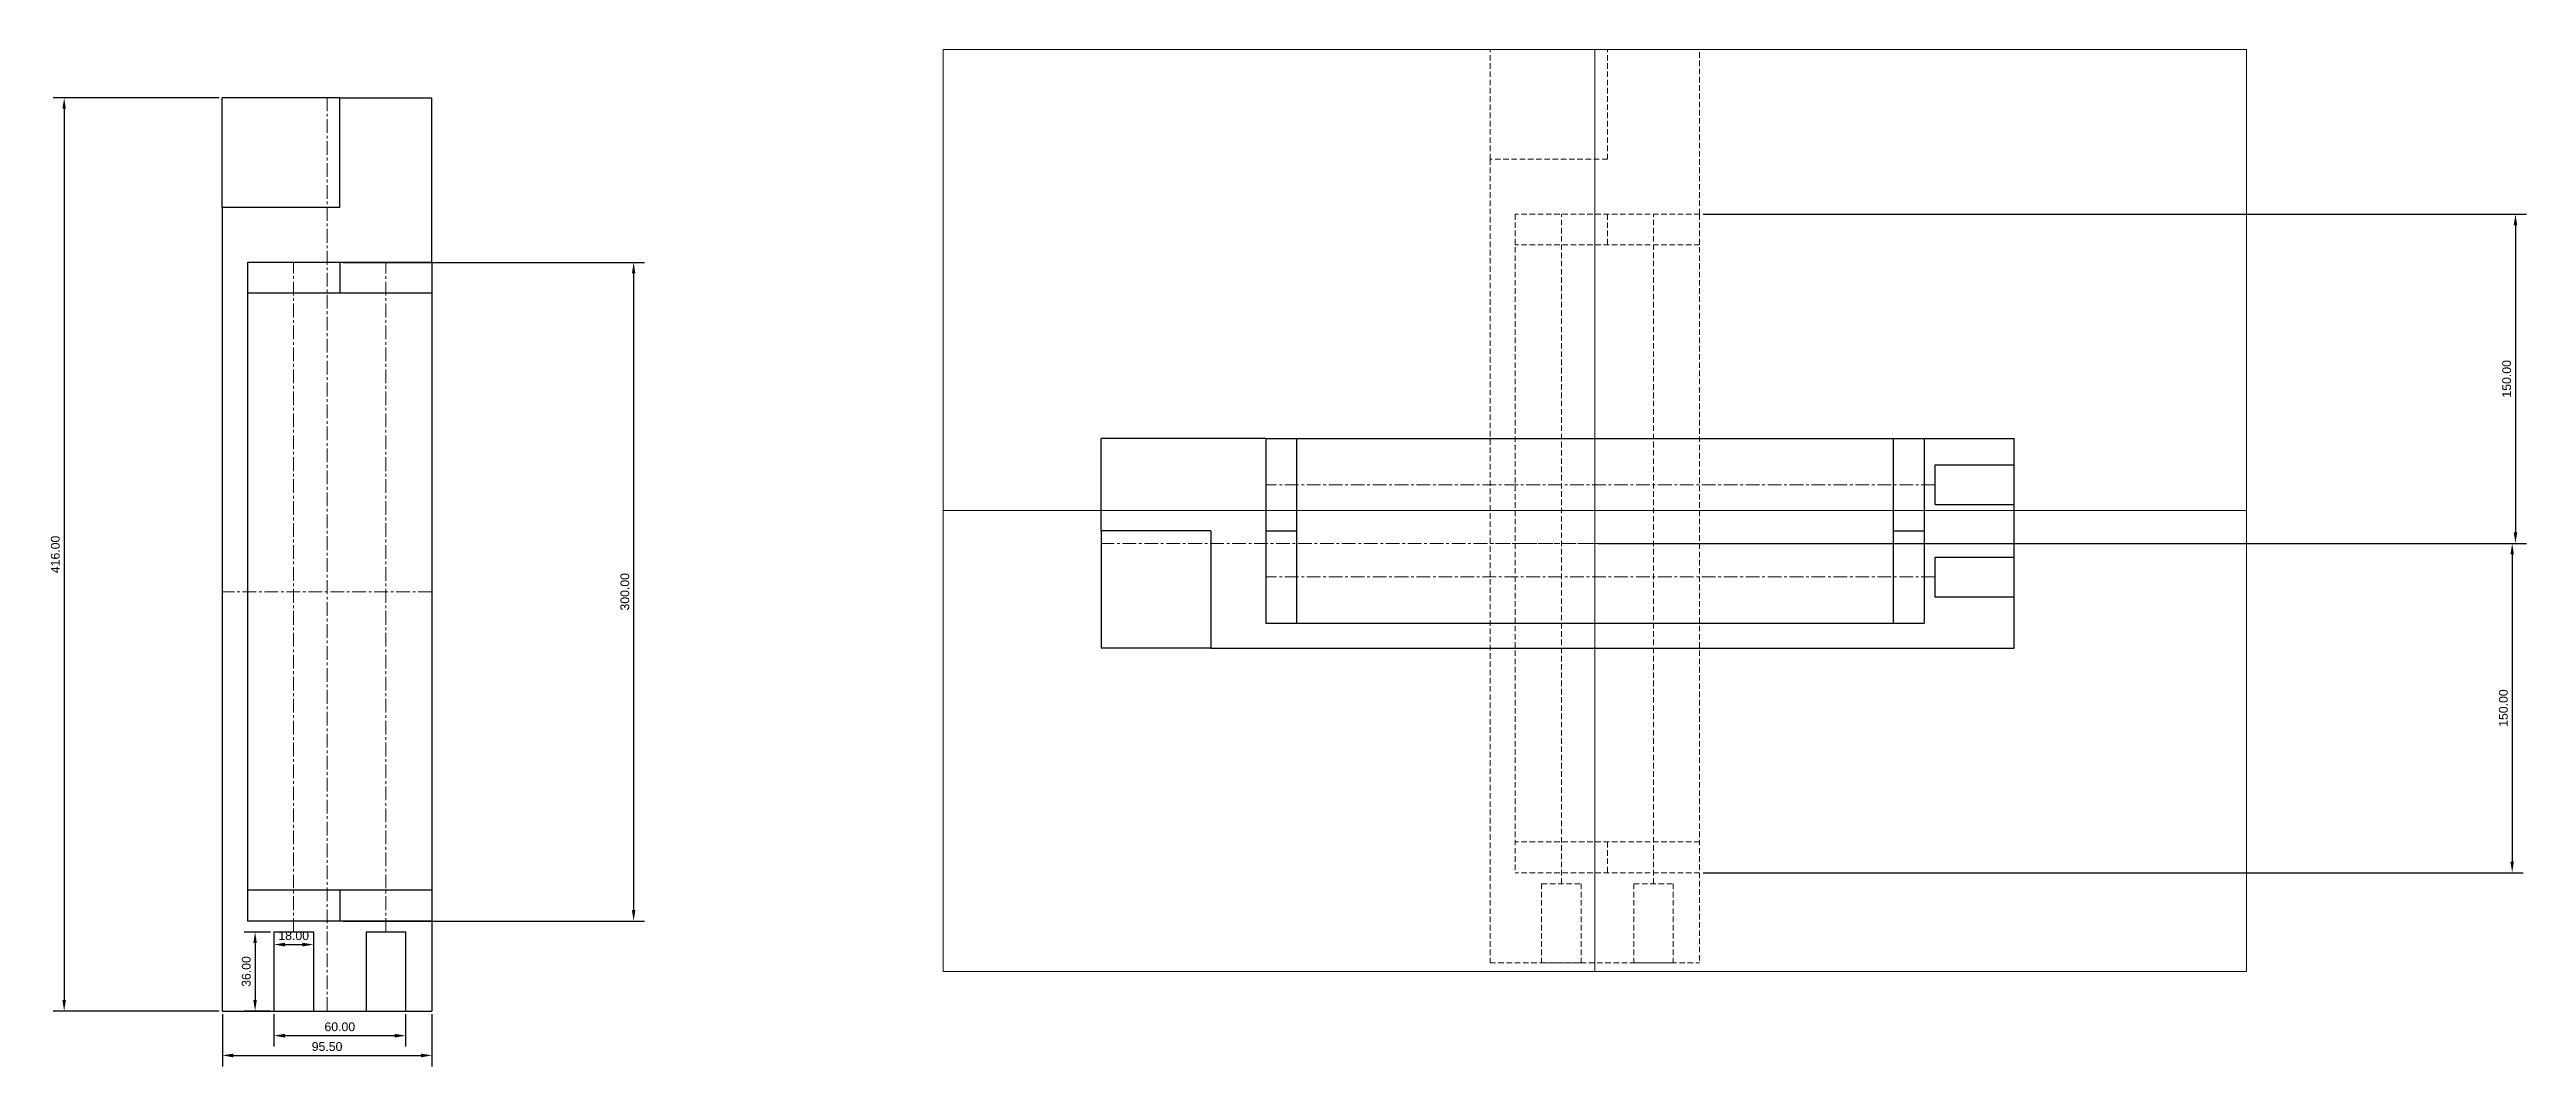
# Model space of a CAD drawing. Header units: inches. Extents: x -2202 to 2020, y -1586 to 1671.
# Drawn here: x -567 to 562, y -245 to 218 of the extents above; entities that cross this region are included whole.
import ezdxf

# ---------------------------------------------------------------- set-up
doc = ezdxf.new("R2010")
doc.units = ezdxf.units.IN
doc.header["$LTSCALE"] = 5
doc.header["$MEASUREMENT"] = 0
doc.linetypes.add('CENTER', pattern=[2, 1.25, -0.25, 0.25, -0.25])
doc.linetypes.add('DASHED', pattern=[0.75, 0.5, -0.25])
doc.styles.get("Standard").update_dxf_attribs({"font": 'arial.ttf'})
doc.dimstyles.get("Standard").update_dxf_attribs({"dimtxt": 4, "dimasz": 5, "dimexe": 5, "dimexo": 1.5, "dimgap": 2, "dimtad": 1, "dimtoh": 1, "dimzin": 0, "dimdsep": 46, "dimtxsty": 'Standard', "dimcen": 0, "dimadec": 0, "dimazin": 0, "dimtfac": 1, "dimtofl": 0, "dimtmove": 0, "dimatfit": 3, "dimfxl": 1, "dimtolj": 1, "dimtzin": 0, "dimarcsym": 0})

msp = doc.modelspace()

# ---------------------------------------------------------------- blocks, each defined once
blk = doc.blocks.new('*D48')
at = {"color": 0, "linetype": 'Continuous', "lineweight": -2, "transparency": 16777216}
for p, q in [((-466.1, -184), (-478.2, -184)), ((-473.2, -189), (-473.2, -215)), ((-466.1, -220), (-478.2, -220))]:
    blk.add_line(p, q, dxfattribs=at)
at = {"color": 0, "linetype": 'Continuous', "lineweight": 25, "transparency": 16777216}
for points in [[(-474, -189), (-472.4, -189), (-473.2, -184)], [(-474, -215), (-472.4, -215), (-473.2, -220)]]:
    blk.add_solid(points, dxfattribs=at)
at = {"layer": 'Defpoints', "color": 0, "linetype": 'Continuous', "lineweight": 25, "transparency": 16777216}
for p in [(-464.6, -184), (-473.2, -220), (-464.6, -220)]:
    blk.add_point(p, dxfattribs=at)
at = {"color": 0, "linetype": 'Continuous', "lineweight": 0, "transparency": 16777216, "insert": (-477.2, -202), "char_height": 4, "attachment_point": 5, "rotation": 90}
blk.add_mtext('\\A1;36.00', dxfattribs=at)
blk = doc.blocks.new('*D50')
at = {"color": 0, "linetype": 'Continuous', "lineweight": -2, "transparency": 16777216}
for p, q in [((-464.6, -221.5), (-464.6, -236.2)), ((-404.6, -221.5), (-404.6, -236.2)), ((-459.6, -231.2), (-409.6, -231.2))]:
    blk.add_line(p, q, dxfattribs=at)
at = {"color": 0, "linetype": 'Continuous', "lineweight": 25, "transparency": 16777216}
for points in [[(-459.6, -230.4), (-459.6, -232.1), (-464.6, -231.2)], [(-409.6, -230.4), (-409.6, -232.1), (-404.6, -231.2)]]:
    blk.add_solid(points, dxfattribs=at)
at = {"layer": 'Defpoints', "color": 0, "linetype": 'Continuous', "lineweight": 25, "transparency": 16777216}
for p in [(-464.6, -220), (-404.6, -220), (-404.6, -231.2)]:
    blk.add_point(p, dxfattribs=at)
at = {"color": 0, "linetype": 'Continuous', "lineweight": 0, "transparency": 16777216, "insert": (-434.6, -227.2), "char_height": 4, "attachment_point": 5}
blk.add_mtext('\\A1;60.00', dxfattribs=at)
blk = doc.blocks.new('*D51')
at = {"color": 0, "linetype": 'Continuous', "lineweight": -2, "transparency": 16777216}
for p, q in [((-488.1, -221.5), (-488.1, -245.2)), ((-392.6, -221.5), (-392.6, -245.2)), ((-483.1, -240.2), (-397.6, -240.2))]:
    blk.add_line(p, q, dxfattribs=at)
at = {"color": 0, "linetype": 'Continuous', "lineweight": 25, "transparency": 16777216}
for points in [[(-483.1, -239.4), (-483.1, -241.1), (-488.1, -240.2)], [(-397.6, -239.4), (-397.6, -241.1), (-392.6, -240.2)]]:
    blk.add_solid(points, dxfattribs=at)
at = {"layer": 'Defpoints', "color": 0, "linetype": 'Continuous', "lineweight": 25, "transparency": 16777216}
for p in [(-488.1, -220), (-392.6, -220), (-392.6, -240.2)]:
    blk.add_point(p, dxfattribs=at)
at = {"color": 0, "linetype": 'Continuous', "lineweight": 0, "transparency": 16777216, "insert": (-440.4, -236.2), "char_height": 4, "attachment_point": 5}
blk.add_mtext('\\A1;95.50', dxfattribs=at)
blk = doc.blocks.new('*D54')
at = {"color": 0, "linetype": 'Continuous', "lineweight": -2, "transparency": 16777216}
for p, q in [((186.6, 143), (561.8, 143)), ((556.8, 138), (556.8, -2)), ((138.8, -7), (561.8, -7))]:
    blk.add_line(p, q, dxfattribs=at)
at = {"color": 0, "linetype": 'Continuous', "lineweight": 25, "transparency": 16777216}
for points in [[(556, 138), (557.6, 138), (556.8, 143)], [(556, -2), (557.6, -2), (556.8, -7)]]:
    blk.add_solid(points, dxfattribs=at)
at = {"layer": 'Defpoints', "color": 0, "linetype": 'Continuous', "lineweight": 25, "transparency": 16777216}
for p in [(185.1, 143), (137.3, -7), (556.8, -7)]:
    blk.add_point(p, dxfattribs=at)
at = {"color": 0, "linetype": 'Continuous', "lineweight": 0, "transparency": 16777216, "insert": (552.8, 68), "char_height": 4, "attachment_point": 5, "rotation": 90}
blk.add_mtext('\\A1;150.00', dxfattribs=at)
blk = doc.blocks.new('*D55')
at = {"color": 0, "linetype": 'Continuous', "lineweight": -2, "transparency": 16777216}
for p, q in [((165.6, -7), (560.3, -7)), ((555.3, -12), (555.3, -152)), ((186.6, -157), (560.3, -157))]:
    blk.add_line(p, q, dxfattribs=at)
at = {"color": 0, "linetype": 'Continuous', "lineweight": 25, "transparency": 16777216}
for points in [[(554.5, -12), (556.1, -12), (555.3, -7)], [(554.5, -152), (556.1, -152), (555.3, -157)]]:
    blk.add_solid(points, dxfattribs=at)
at = {"layer": 'Defpoints', "color": 0, "linetype": 'Continuous', "lineweight": 25, "transparency": 16777216}
for p in [(164.1, -7), (185.1, -157), (555.3, -157)]:
    blk.add_point(p, dxfattribs=at)
at = {"color": 0, "linetype": 'Continuous', "lineweight": 0, "transparency": 16777216, "insert": (551.3, -82), "char_height": 4, "attachment_point": 5, "rotation": 90}
blk.add_mtext('\\A1;150.00', dxfattribs=at)
blk = doc.blocks.new('*D107')
at = {"color": 0, "linetype": 'Continuous', "lineweight": -2, "transparency": 16777216}
for p, q in [((-433.1, 121), (-295.7, 121)), ((-300.7, 116), (-300.7, -174)), ((-433.1, -179), (-295.7, -179))]:
    blk.add_line(p, q, dxfattribs=at)
at = {"color": 0, "linetype": 'Continuous', "lineweight": 25, "transparency": 16777216}
for points in [[(-301.5, 116), (-299.9, 116), (-300.7, 121)], [(-301.5, -174), (-299.9, -174), (-300.7, -179)]]:
    blk.add_solid(points, dxfattribs=at)
at = {"layer": 'Defpoints', "color": 0, "linetype": 'Continuous', "lineweight": 25, "transparency": 16777216}
for p in [(-434.6, 121), (-434.6, -179), (-300.7, -179)]:
    blk.add_point(p, dxfattribs=at)
at = {"color": 0, "linetype": 'Continuous', "lineweight": 0, "transparency": 16777216, "insert": (-304.7, -29), "char_height": 4, "attachment_point": 5, "rotation": 90}
blk.add_mtext('\\A1;300.00', dxfattribs=at)
blk = doc.blocks.new('*D119')
at = {"color": 0, "linetype": 'Continuous', "lineweight": -2, "transparency": 16777216}
for p, q in [((-464.6, -185.5), (-464.6, -194.7)), ((-459.6, -189.7), (-451.6, -189.7)), ((-446.6, -185.5), (-446.6, -194.7))]:
    blk.add_line(p, q, dxfattribs=at)
at = {"color": 0, "linetype": 'Continuous', "lineweight": 25, "transparency": 16777216}
for points in [[(-459.6, -188.9), (-459.6, -190.6), (-464.6, -189.7)], [(-451.6, -188.9), (-451.6, -190.6), (-446.6, -189.7)]]:
    blk.add_solid(points, dxfattribs=at)
at = {"layer": 'Defpoints', "color": 0, "linetype": 'Continuous', "lineweight": 25, "transparency": 16777216}
for p in [(-464.6, -184), (-446.6, -184), (-446.6, -189.7)]:
    blk.add_point(p, dxfattribs=at)
at = {"color": 0, "linetype": 'Continuous', "lineweight": 0, "transparency": 16777216, "insert": (-455.6, -185.7), "char_height": 4, "attachment_point": 5}
blk.add_mtext('\\A1;18.00', dxfattribs=at)
blk = doc.blocks.new('*D122')
at = {"color": 0, "linetype": 'Continuous', "lineweight": -2, "transparency": 16777216}
for p, q in [((-489.6, 196), (-565.2, 196)), ((-560.2, 191), (-560.2, -215)), ((-489.6, -220), (-565.2, -220))]:
    blk.add_line(p, q, dxfattribs=at)
at = {"color": 0, "linetype": 'Continuous', "lineweight": 25, "transparency": 16777216}
for points in [[(-561, 191), (-559.4, 191), (-560.2, 196)], [(-561, -215), (-559.4, -215), (-560.2, -220)]]:
    blk.add_solid(points, dxfattribs=at)
at = {"layer": 'Defpoints', "color": 0, "linetype": 'Continuous', "lineweight": 25, "transparency": 16777216}
for p in [(-488.1, 196), (-560.2, -220), (-488.1, -220)]:
    blk.add_point(p, dxfattribs=at)
at = {"color": 0, "linetype": 'Continuous', "lineweight": 0, "transparency": 16777216, "insert": (-564.2, -12), "char_height": 4, "attachment_point": 5, "rotation": 90}
blk.add_mtext('\\A1;416.00', dxfattribs=at)

# ---------------------------------------------------------------- dimensions: what is measured, and where the dimension line sits
at = {"color": 240, "linetype": 'Continuous', "lineweight": 0, "true_color": 0xed1f24}
for base, p1, p2, picture, middle in [((-560.192, -219.994), (-488.134, 196.006), (-488.134, -219.994), '*D122', (-564.234, -11.994)), ((556.808, -6.997), (185.058, 143.003), (137.308, -6.997), '*D54', (552.766, 68.003)), ((-300.692, -178.994), (-434.634, 121.006), (-434.634, -178.994), '*D107', (-304.736, -28.994)), ((555.308, -156.997), (164.058, -6.997), (185.058, -156.997), '*D55', (551.266, -81.997)), ((-473.192, -219.994), (-464.634, -183.994), (-464.634, -219.994), '*D48', (-477.236, -201.994))]:
    dim = msp.add_linear_dim(base=base, p1=p1, p2=p2, angle=90, dimstyle='Standard', dxfattribs=at)
    dim.commit()
    dim.dimension.update_dxf_attribs({"geometry": picture, "text_midpoint": middle})
for base, p1, p2, picture, middle in [((-446.634, -189.747), (-464.634, -183.994), (-446.634, -183.994), '*D119', (-455.634, -185.705)), ((-392.634, -240.247), (-488.134, -219.994), (-392.634, -219.994), '*D51', (-440.384, -236.205)), ((-404.634, -231.247), (-464.634, -219.994), (-404.634, -219.994), '*D50', (-434.634, -227.205))]:
    dim = msp.add_linear_dim(base=base, p1=p1, p2=p2, dimstyle='Standard', dxfattribs=at)
    dim.commit()
    dim.dimension.update_dxf_attribs({"geometry": picture, "text_midpoint": middle})

# ---------------------------------------------------------------- linework, layer by layer
at = {"color": 240, "linetype": 'Continuous', "lineweight": 0, "true_color": 0xed1f24}
for p, q in [((-159.692, 218.003), (137.308, 218.003)), ((-159.692, 8.003), (-159.692, 218.003)), ((137.308, 218.003), (137.308, 8.003)), ((137.308, 218.003), (434.308, 218.003)), ((137.308, 8.003), (137.308, 218.003)), ((434.308, 218.003), (434.308, 8.003)), ((137.308, 8.003), (-159.692, 8.003)), ((-159.692, 8.003), (137.308, 8.003)), ((-159.692, -201.997), (-159.692, 8.003)), ((434.308, 8.003), (137.308, 8.003)), ((137.308, 8.003), (137.308, -201.997)), ((137.308, 8.003), (434.308, 8.003)), ((137.308, -201.997), (137.308, 8.003)), ((434.308, 8.003), (434.308, -201.997)), ((137.308, -201.997), (-159.692, -201.997)), ((434.308, -201.997), (137.308, -201.997))]:
    msp.add_line(p, q, dxfattribs=at)
at = {"color": 18, "linetype": 'DASHED', "lineweight": 0, "true_color": 0x000000}
for p, q in [((89.558, 168.003), (89.558, 218.003)), ((143.058, 218.003), (89.558, 218.003)), ((137.308, -197.997), (137.308, 218.003)), ((143.058, 168.003), (143.058, 218.003)), ((143.058, 218.003), (185.058, 218.003)), ((185.058, 143.003), (185.058, 218.003)), ((143.058, 168.003), (89.558, 168.003)), ((89.558, 168.003), (89.558, -197.997)), ((185.058, 143.003), (101.058, 143.003)), ((101.058, 143.003), (101.058, -156.997)), ((122.058, -161.997), (122.058, 143.003)), ((143.058, 143.003), (143.058, 129.003)), ((164.058, -161.997), (164.058, 143.003)), ((185.058, 143.003), (185.058, -156.997)), ((185.058, 129.003), (101.058, 129.003)), ((137.308, 40.753), (137.308, -54.747)), ((185.058, -6.997), (89.558, -6.997)), ((185.058, -142.997), (101.058, -142.997)), ((143.058, -142.997), (143.058, -156.997)), ((185.058, -156.997), (101.058, -156.997)), ((185.058, -156.997), (185.058, -197.997)), ((113.058, -161.997), (131.058, -161.997)), ((113.058, -161.997), (113.058, -197.997)), ((131.058, -161.997), (131.058, -197.997)), ((155.058, -161.997), (173.058, -161.997)), ((155.058, -161.997), (155.058, -197.997)), ((173.058, -161.997), (173.058, -197.997)), ((89.558, -197.997), (185.058, -197.997)), ((113.058, -197.997), (131.058, -197.997)), ((155.058, -197.997), (173.058, -197.997))]:
    msp.add_line(p, q, dxfattribs=at)
at = {"color": 18, "linetype": 'ByBlock', "lineweight": 30, "true_color": 0x000000}
for p, q in [((-488.134, 146.006), (-488.134, 196.006)), ((-434.634, 196.006), (-488.134, 196.006)), ((-434.634, 146.006), (-434.634, 196.006)), ((-434.634, 196.006), (-392.634, 196.006)), ((-392.634, 121.006), (-392.634, 196.006)), ((-434.634, 146.006), (-488.134, 146.006)), ((-488.134, 146.006), (-488.134, -219.994)), ((-392.634, 121.006), (-476.634, 121.006)), ((-476.634, 121.006), (-476.634, -178.994)), ((-392.634, 121.006), (-392.634, -178.994)), ((-392.634, 107.006), (-476.634, 107.006)), ((-87.692, -1.247), (-87.692, 40.753)), ((-12.692, 40.753), (-87.692, 40.753)), ((-12.692, 40.753), (-12.692, -43.247)), ((-12.692, 40.753), (287.308, 40.753)), ((1.308, 40.753), (1.308, -43.247)), ((273.308, 40.753), (273.308, -43.247)), ((287.308, 40.753), (287.308, -43.247)), ((287.308, 40.753), (328.308, 40.753)), ((328.308, -54.747), (328.308, 40.753)), ((292.308, 28.753), (328.308, 28.753)), ((292.308, 10.753), (292.308, 28.753)), ((328.308, 10.753), (328.308, 28.753)), ((292.308, 10.753), (328.308, 10.753)), ((-37.692, -1.247), (-87.692, -1.247)), ((-87.692, -1.247), (-87.692, -54.747)), ((-37.692, -1.247), (-37.692, -54.747)), ((292.308, -31.247), (292.308, -13.247)), ((292.308, -13.247), (328.308, -13.247)), ((328.308, -31.247), (328.308, -13.247)), ((292.308, -31.247), (328.308, -31.247)), ((-12.692, -43.247), (287.308, -43.247)), ((-37.692, -54.747), (-87.692, -54.747)), ((-37.692, -54.747), (328.308, -54.747)), ((-392.634, -164.994), (-476.634, -164.994)), ((-392.634, -178.994), (-476.634, -178.994)), ((-392.634, -178.994), (-392.634, -219.994)), ((-464.634, -183.994), (-446.634, -183.994)), ((-464.634, -183.994), (-464.634, -219.994)), ((-446.634, -183.994), (-446.634, -219.994)), ((-422.634, -183.994), (-404.634, -183.994)), ((-422.634, -183.994), (-422.634, -219.994)), ((-404.634, -183.994), (-404.634, -219.994)), ((-488.134, -219.994), (-392.634, -219.994)), ((-464.634, -219.994), (-446.634, -219.994)), ((-422.634, -219.994), (-404.634, -219.994))]:
    msp.add_line(p, q, dxfattribs=at)
at = {"color": 85, "linetype": 'CENTER', "lineweight": 0, "true_color": 0x58ba48}
for p, q in [((-440.384, -219.994), (-440.384, 196.006)), ((328.308, -6.997), (-87.692, -6.997)), ((-392.634, -28.994), (-488.134, -28.994))]:
    msp.add_line(p, q, dxfattribs=at)
at = {"color": 18, "linetype": 'CENTER', "lineweight": 20, "true_color": 0x000000}
for p, q in [((-455.634, -183.994), (-455.634, 121.006)), ((-413.634, -183.994), (-413.634, 121.006)), ((292.308, 19.753), (-12.692, 19.753)), ((292.308, -22.247), (-12.692, -22.247))]:
    msp.add_line(p, q, dxfattribs=at)
at = {"color": 18, "linetype": 'Continuous', "lineweight": 30, "true_color": 0x000000}
for p, q in [((-434.634, 121.006), (-434.634, 107.006)), ((-12.692, -1.247), (1.308, -1.247)), ((273.308, -1.247), (287.308, -1.247)), ((-434.634, -164.994), (-434.634, -178.994))]:
    msp.add_line(p, q, dxfattribs=at)

msp.set_redraw_order([(e.dxf.handle, doc.entitydb.next_handle()) for e in msp.query("TEXT MTEXT ATTDEF DIMENSION ARC_DIMENSION")])  # texts and dimensions are drawn at this point

doc.saveas('drawing.dxf')
